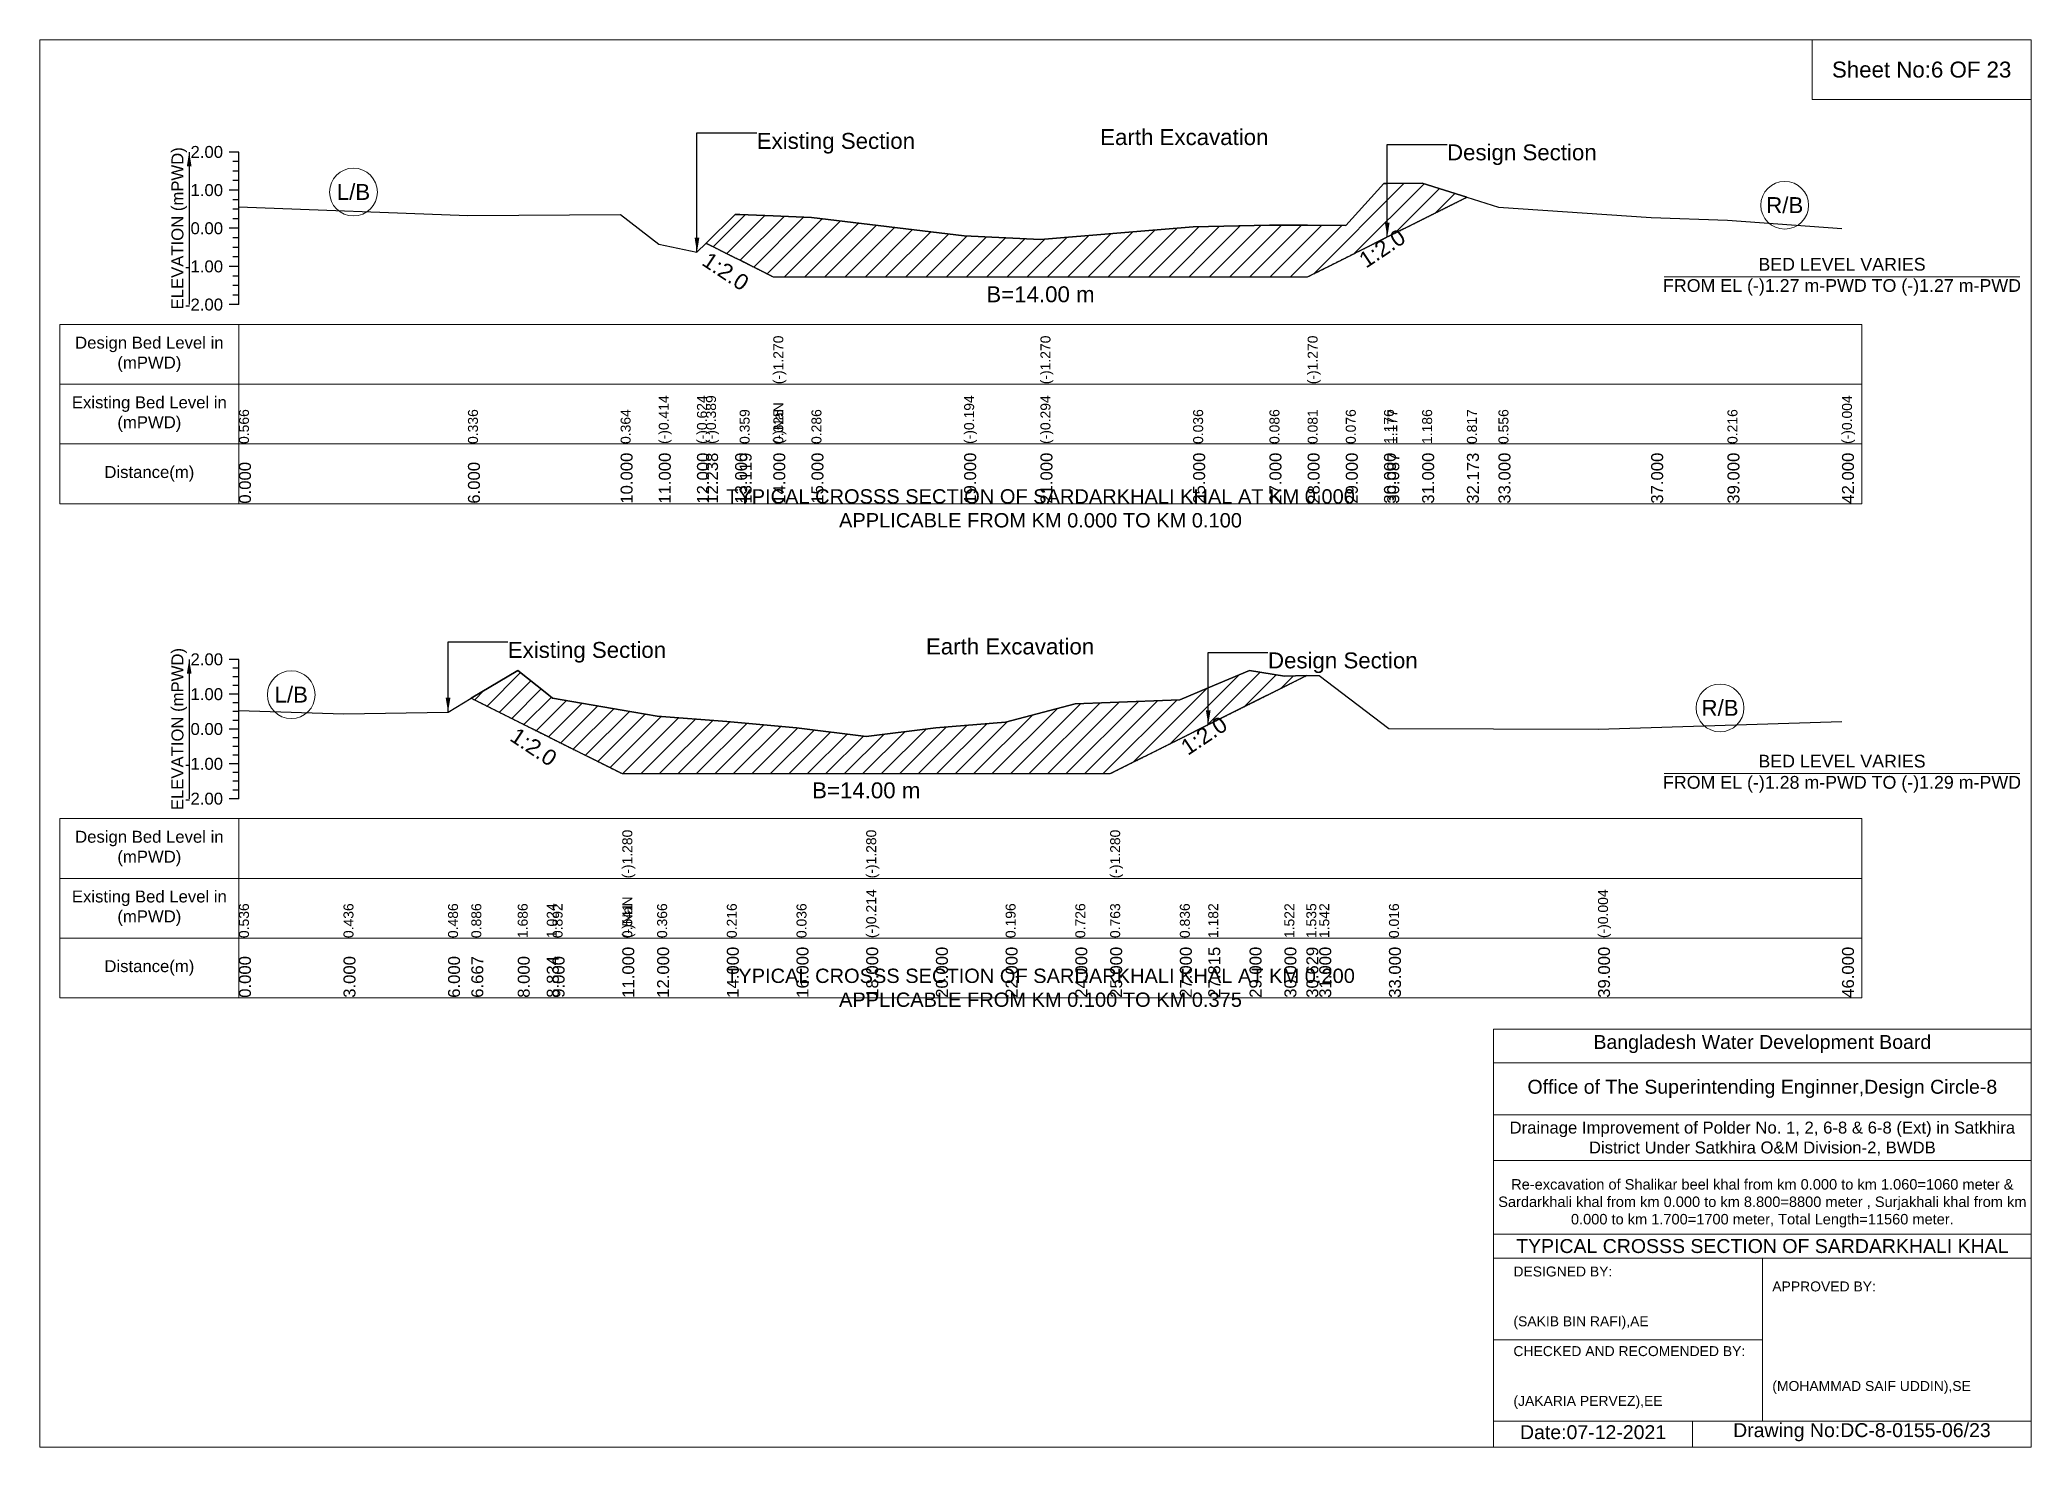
# Model space of a CAD drawing. Header units: inches. Extents: x 93000 to 506000, y -4242 to 0.
# Drawn here: x 150000 to 156000, y -4242 to 0 of the extents above; entities that cross this region are included whole.
import ezdxf

# ---------------------------------------------------------------- set-up
doc = ezdxf.new("R2010")
doc.units = ezdxf.units.IN
doc.header["$LTSCALE"] = 7
doc.header["$MEASUREMENT"] = 0
doc.linetypes.add('DASHED', pattern=[0.75, 0.5, -0.25])
for name, color, linetype, lineweight in [('Cross section Data Border', 7, 'Continuous', 9), ('Cross Section Labels', 7, 'Continuous', 9), ('Design_Bed_Level for Xsection', 7, 'DASHED', 25), ('Existing_Bed_Level for Xsection', 7, 'Continuous', 25), ('Long Section Labels', 7, 'Continuous', 9)]:
    doc.layers.add(name, color=color, linetype=linetype, lineweight=lineweight)
doc.styles.get("Standard").update_dxf_attribs({"font": 'arial.ttf'})
doc.dimstyles.get("Standard").update_dxf_attribs({"dimtxt": 0.18, "dimasz": 0.18, "dimexe": 0.18, "dimexo": 0.0625, "dimgap": 0.09, "dimtad": 0, "dimtih": 1, "dimtoh": 1, "dimdec": 4, "dimzin": 0, "dimdsep": 46, "dimtxsty": 'Standard', "dimcen": 0.09, "dimadec": 0, "dimazin": 0, "dimtfac": 1, "dimtdec": 4, "dimtofl": 0, "dimtmove": 0, "dimatfit": 3, "dimfxl": 1, "dimtolj": 1, "dimtzin": 0, "dimarcsym": 0})

msp = doc.modelspace()

# ---------------------------------------------------------------- texts
at = {"layer": 'Cross section Data Border', "attachment_point": 5}
for s, insert, char_height in [('Sheet No:6 OF 23', (155670, -90), 48), ('Bangladesh Water Development Board', (155190, -3027), 42), ('Office of The Superintending Enginner,Design Circle-8', (155190, -3162), 42)]:
    msp.add_mtext(s, dxfattribs=dict(at, insert=insert, char_height=char_height))
at = {"layer": 'Cross section Data Border'}
for s, insert, char_height, width, attachment_point in [('Design Bed Level in (mPWD)', (150330, -948.2), 36, 480, 5), ('Existing Bed Level in (mPWD)', (150330, -1128.2), 36, 480, 5), ('Distance(m)', (150330, -1308.2), 36, 480, 5), ('Design Bed Level in (mPWD)', (150330, -2437.5), 36, 480, 5), ('Existing Bed Level in (mPWD)', (150330, -2617.5), 36, 480, 5), ('Distance(m)', (150330, -2797.5), 36, 480, 5), ('Drainage Improvement of Polder No. 1, 2, 6-8 & 6-8 (Ext) in Satkhira District Under Satkhira O&M Division-2, BWDB', (155190, -3312), 36, 1680, 5), ('Re-excavation of Shalikar beel khal from km 0.000 to km 1.060=1060 meter & Sardarkhali khal from km 0.000 to km 8.800=8800 meter , Surjakhali khal from km 0.000 to km 1.700=1700 meter, Total Length=11560 meter.', (155190, -3507), 31.4683, 1620, 5), ('TYPICAL CROSSS SECTION OF SARDARKHALI KHAL', (155190, -3636), 42, 1680, 5), ('DESIGNED BY:^J^J^J(SAKIB BIN RAFI),AE', (154440, -3792), 30, 840, 4), ('APPROVED BY:^J^J^J^J^J^J(MOHAMMAD SAIF UDDIN),SE', (155220, -3912), 30, 840, 4), ('CHECKED AND RECOMENDED BY:^J^J^J(JAKARIA PERVEZ),EE', (154440, -4032), 30, 840, 4), ('Date:07-12-2021', (154680, -4197), 42, 840, 5), ('Drawing No:DC-8-0155-06/23', (155490, -4197), 42, 1320, 5)]:
    msp.add_mtext(s, dxfattribs=dict(at, insert=insert, char_height=char_height, width=width, attachment_point=attachment_point))
at = {"layer": 'Cross Section Labels'}
for s, insert, char_height, attachment_point in [('Existing Section', (152160, -280.7), 48, 1), ('Earth Excavation', (153195, -269.2), 48, 1), ('Design Section', (154239.9, -315.2), 48, 1), ('L/B', (150945, -458.9), 48, 5), ('R/B', (155257.5, -498.6), 48, 5), ('BED LEVEL VARIES ^JFROM EL (-)1.27 m-PWD TO (-)1.27 m-PWD', (155430, -714.3), 38.4, 5), ('B=14.00 m', (153015, -743), 48, 2), ('TYPICAL CROSSS SECTION OF SARDARKHALI KHAL AT KM 0.000^JAPPLICABLE FROM KM 0.000 TO KM 0.100', (153015, -1412.5), 43.2, 5), ('Existing Section', (151410, -1815), 48, 1), ('Earth Excavation', (152670, -1804.5), 48, 1), ('Design Section', (153700.5, -1846.5), 48, 1), ('L/B', (150757.5, -1974), 48, 5), ('R/B', (155062.5, -2013.9), 48, 5), ('BED LEVEL VARIES ^JFROM EL (-)1.28 m-PWD TO (-)1.29 m-PWD', (155430, -2211.9), 38.4, 5), ('B=14.00 m', (152490, -2238.2), 48, 2), ('TYPICAL CROSSS SECTION OF SARDARKHALI KHAL AT KM 0.200^JAPPLICABLE FROM KM 0.100 TO KM 0.375', (153015, -2857.5), 43.2, 5)]:
    msp.add_mtext(s, dxfattribs=dict(at, insert=insert, char_height=char_height, attachment_point=attachment_point))
at = {"layer": 'Cross Section Labels', "char_height": 48, "attachment_point": 2}
for insert, rotation in [((154031.2, -608.7), 33.69007), ((152079.9, -678), 326.30993), ((151501.3, -2111.3), 326.30993), ((153494.3, -2077.3), 33.69007)]:
    msp.add_mtext('1:2.0', dxfattribs=dict(at, insert=insert, rotation=rotation))
at = {"layer": 'Existing_Bed_Level for Xsection', "char_height": 36, "attachment_point": 5, "rotation": 90}
for insert in [(150420, -568.2), (150420, -2077.5)]:
    msp.add_mtext('ELEVATION (mPWD)', dxfattribs=dict(at, insert=insert))
at = {"layer": 'Existing_Bed_Level for Xsection', "char_height": 36, "attachment_point": 6}
for s, insert in [('2.00', (150552, -338.2)), ('1.00', (150552, -453.2)), ('0.00', (150552, -568.2)), ('-1.00', (150552, -683.2)), ('-2.00', (150552, -798.2)), ('2.00', (150552, -1867.5)), ('1.00', (150552, -1972.5)), ('0.00', (150552, -2077.5)), ('-1.00', (150552, -2182.5)), ('-2.00', (150552, -2287.5))]:
    msp.add_mtext(s, dxfattribs=dict(at, insert=insert))
at = {"layer": 'Long Section Labels', "attachment_point": 1, "rotation": 90}
for s, insert, char_height in [('(-)1.270', (152210, -1038.2), 30), ('(-)1.270', (153015, -1038.2), 30), ('(-)1.270', (153820, -1038.2), 30), ('(-)0.414', (151865, -1218.2), 30), ('(-)0.624', (151980, -1218.2), 30), ('(-)0.389', (152007.4, -1218.2), 30), ('(-)0.194', (152785, -1218.2), 30), ('(-)0.294', (153015, -1218.2), 30), ('(-)0.294', (153015, -1218.2), 30), ('(-)0.004', (155430, -1218.2), 30), ('0.566', (150600, -1218.2), 30), ('0.336', (151290, -1218.2), 30), ('0.364', (151750, -1218.2), 30), ('0.364', (151750, -1218.2), 30), ('0.359', (152108.7, -1218.2), 30), ('(-)NaN', (152210, -1218.2), 30), ('(-)NaN', (152210, -1218.2), 30), ('(-)NaN', (152210, -1218.2), 30), ('0.325', (152210, -1218.2), 30), ('0.325', (152210, -1218.2), 30), ('0.286', (152325, -1218.2), 30), ('0.286', (152325, -1218.2), 30), ('0.036', (153475, -1218.2), 30), ('0.086', (153705, -1218.2), 30), ('0.081', (153820, -1218.2), 30), ('0.081', (153820, -1218.2), 30), ('0.076', (153935, -1218.2), 30), ('1.176', (154050, -1218.2), 30), ('1.177', (154059.9, -1218.2), 30), ('1.186', (154165, -1218.2), 30), ('0.817', (154299.9, -1218.2), 30), ('0.556', (154395, -1218.2), 30), ('0.216', (155085, -1218.2), 30), ('10.000', (151750, -1398.2), 36), ('11.000', (151865, -1398.2), 36), ('12.000', (151980, -1398.2), 36), ('12.238', (152007.4, -1398.2), 36), ('13.000', (152095, -1398.2), 36), ('13.119', (152108.7, -1398.2), 36), ('14.000', (152210, -1398.2), 36), ('14.000', (152210, -1398.2), 36), ('14.000', (152210, -1398.2), 36), ('15.000', (152325, -1398.2), 36), ('19.000', (152785, -1398.2), 36), ('21.000', (153015, -1398.2), 36), ('21.000', (153015, -1398.2), 36), ('21.000', (153015, -1398.2), 36), ('25.000', (153475, -1398.2), 36), ('27.000', (153705, -1398.2), 36), ('28.000', (153820, -1398.2), 36), ('28.000', (153820, -1398.2), 36), ('28.000', (153820, -1398.2), 36), ('29.000', (153935, -1398.2), 36), ('30.000', (154050, -1398.2), 36), ('30.087', (154059.9, -1398.2), 36), ('31.000', (154165, -1398.2), 36), ('32.173', (154299.9, -1398.2), 36), ('33.000', (154395, -1398.2), 36), ('37.000', (154855, -1398.2), 36), ('39.000', (155085, -1398.2), 36), ('42.000', (155430, -1398.2), 36), ('0.000', (150600, -1398.2), 36), ('6.000', (151290, -1398.2), 36), ('(-)1.280', (151755, -2527.5), 30), ('(-)1.280', (152490, -2527.5), 30), ('(-)1.280', (153225, -2527.5), 30), ('(-)0.214', (152490, -2707.5), 30), ('(-)0.214', (152490, -2707.5), 30), ('(-)0.004', (154695, -2707.5), 30), ('0.536', (150600, -2707.5), 30), ('0.436', (150915, -2707.5), 30), ('0.486', (151230, -2707.5), 30), ('0.886', (151300.1, -2707.5), 30), ('1.686', (151440, -2707.5), 30), ('1.686', (151440, -2707.5), 30), ('1.024', (151527.5, -2707.5), 30), ('0.892', (151545, -2707.5), 30), ('(-)NaN', (151755, -2707.5), 30), ('(-)NaN', (151755, -2707.5), 30), ('(-)NaN', (151755, -2707.5), 30), ('0.541', (151755, -2707.5), 30), ('0.541', (151755, -2707.5), 30), ('0.366', (151860, -2707.5), 30), ('0.216', (152070, -2707.5), 30), ('0.216', (152070, -2707.5), 30), ('0.036', (152280, -2707.5), 30), ('0.036', (152280, -2707.5), 30), ('0.196', (152910, -2707.5), 30), ('0.726', (153120, -2707.5), 30), ('0.763', (153225, -2707.5), 30), ('0.763', (153225, -2707.5), 30), ('0.836', (153435, -2707.5), 30), ('1.182', (153520.5, -2707.5), 30), ('1.522', (153750, -2707.5), 30), ('1.535', (153816.1, -2707.5), 30), ('1.542', (153855, -2707.5), 30), ('0.016', (154065, -2707.5), 30), ('11.000', (151755, -2887.5), 36), ('11.000', (151755, -2887.5), 36), ('11.000', (151755, -2887.5), 36), ('12.000', (151860, -2887.5), 36), ('14.000', (152070, -2887.5), 36), ('16.000', (152280, -2887.5), 36), ('18.000', (152490, -2887.5), 36), ('18.000', (152490, -2887.5), 36), ('18.000', (152490, -2887.5), 36), ('20.000', (152700, -2887.5), 36), ('22.000', (152910, -2887.5), 36), ('24.000', (153120, -2887.5), 36), ('25.000', (153225, -2887.5), 36), ('25.000', (153225, -2887.5), 36), ('25.000', (153225, -2887.5), 36), ('27.000', (153435, -2887.5), 36), ('27.815', (153520.5, -2887.5), 36), ('29.000', (153645, -2887.5), 36), ('30.000', (153750, -2887.5), 36), ('30.629', (153816.1, -2887.5), 36), ('31.000', (153855, -2887.5), 36), ('33.000', (154065, -2887.5), 36), ('39.000', (154695, -2887.5), 36), ('46.000', (155430, -2887.5), 36), ('0.000', (150600, -2887.5), 36), ('3.000', (150915, -2887.5), 36), ('6.000', (151230, -2887.5), 36), ('6.667', (151300.1, -2887.5), 36), ('8.000', (151440, -2887.5), 36), ('8.834', (151527.5, -2887.5), 36), ('9.000', (151545, -2887.5), 36)]:
    msp.add_mtext(s, dxfattribs=dict(at, insert=insert, char_height=char_height))

# ---------------------------------------------------------------- hatches: boundary and pattern name
at = {"layer": 'Existing_Bed_Level for Xsection'}
h = msp.add_hatch(dxfattribs=at)
h.set_pattern_fill('ANSI31', color=256, scale=345, style=0)
h.paths.add_polyline_path([(152007.4, -613), (152095, -656.8), (152108.7, -663.6), (152210, -714.3), (152325, -714.3), (152785, -714.3), (153015, -714.3), (153475, -714.3), (153705, -714.3), (153820, -714.3), (153935, -656.8), (154050, -599.3), (154059.9, -594.3), (154165, -541.8), (154299.9, -474.3), (154165, -431.9), (154059.9, -432.9), (154050, -433), (153935, -559.5), (153820, -558.9), (153705, -558.4), (153475, -564.1), (153015, -602), (152785, -590.5), (152325, -535.4), (152210, -530.9), (152108.7, -526.9), (152095, -526.4)])
h = msp.add_hatch(dxfattribs=at)
h.set_pattern_fill('ANSI31', color=256, scale=315, style=0)
h.paths.add_polyline_path([(151300.1, -1984.5), (151440, -2054.4), (151527.5, -2098.2), (151545, -2106.9), (151755, -2211.9), (151860, -2211.9), (152070, -2211.9), (152280, -2211.9), (152490, -2211.9), (152700, -2211.9), (152910, -2211.9), (153120, -2211.9), (153225, -2211.9), (153435, -2106.9), (153520.5, -2064.2), (153645, -2001.9), (153750, -1949.4), (153816.1, -1916.4), (153750, -1917.7), (153645, -1900.5), (153520.5, -1953.4), (153435, -1989.8), (153225, -1997.5), (153120, -2001.3), (152910, -2056.9), (152700, -2073.8), (152490, -2100), (152280, -2073.8), (152070, -2054.8), (151860, -2039.1), (151755, -2020.7), (151545, -1983.9), (151527.5, -1970), (151440, -1900.5)])

# ---------------------------------------------------------------- linework, layer by layer
at = {"layer": 'Cross section Data Border'}
for points in [[(150000, 0), (156000, 0), (156000, -4242), (150000, -4242)], [(155340, 0), (156000, 0), (156000, -180), (155340, -180)], [(150060, -858.2), (155490, -858.2), (155490, -1398.2), (150060, -1398.2)], [(150060, -2347.5), (155490, -2347.5), (155490, -2887.5), (150060, -2887.5)]]:
    msp.add_lwpolyline(points, close=True, dxfattribs=at)
for points in [[(150600, -858.2), (150600, -1398.2)], [(150060, -1038.2), (155490, -1038.2)], [(150060, -1218.2), (155490, -1218.2)], [(150600, -2347.5), (150600, -2887.5)], [(150060, -2527.5), (155490, -2527.5)], [(150060, -2707.5), (155490, -2707.5)], [(154380, -4242), (154380, -2982), (156000, -2982)], [(154380, -3084), (156000, -3084)], [(154380, -3240), (156000, -3240)], [(154380, -3378), (156000, -3378)], [(154380, -3600), (156000, -3600)], [(154380, -3672), (156000, -3672)], [(155190, -3672), (155190, -4164)], [(154380, -3918), (155190, -3918)], [(154380, -4164), (156000, -4164)], [(154980, -4164), (154980, -4242)]]:
    msp.add_lwpolyline(points, dxfattribs=at)
at = {"layer": 'Cross Section Labels'}
for points in [[(154894.2, -714.3), (155965.8, -714.3)], [(154894.2, -2211.9), (155965.8, -2211.9)]]:
    msp.add_lwpolyline(points, dxfattribs=at)
for centre in [(150945, -458.9), (155257.5, -498.6), (150757.5, -1974), (155062.5, -2013.9)]:
    msp.add_circle(centre, 72, dxfattribs=at)
at = {"layer": 'Design_Bed_Level for Xsection'}
for points in [[(152007.4, -613), (152108.7, -663.6), (152210, -714.3), (153015, -714.3), (153820, -714.3), (154059.9, -594.3), (154299.9, -474.3)], [(151300.1, -1984.5), (151527.5, -2098.2), (151755, -2211.9), (152490, -2211.9), (153225, -2211.9), (153520.5, -2064.2), (153816.1, -1916.4)]]:
    msp.add_lwpolyline(points, dxfattribs=at)
at = {"layer": 'Existing_Bed_Level for Xsection'}
for points in [[(150600, -338.2), (150570, -338.2)], [(150600, -798.2), (150600, -683.2), (150600, -568.2), (150600, -453.2), (150600, -338.2)], [(150600, -367), (150582, -367)], [(150600, -395.7), (150582, -395.7)], [(150600, -453.2), (150570, -453.2)], [(150600, -424.5), (150582, -424.5)], [(150600, -503.1), (151290, -529.6), (151750, -526.4), (151865, -615.9), (151980, -640), (152007.4, -613), (152095, -526.4), (152108.7, -526.9), (152210, -530.9), (152210, -530.9), (152325, -535.4), (152785, -590.5), (153015, -602), (153015, -602), (153475, -564.1), (153705, -558.4), (153820, -558.9), (153820, -558.9), (153935, -559.5), (154050, -433), (154059.9, -432.9), (154165, -431.9), (154299.9, -474.3), (154395, -504.3), (154855, -535.4), (155085, -543.4), (155430, -568.7)], [(150600, -482), (150582, -482)], [(150600, -510.7), (150582, -510.7)], [(150600, -539.5), (150582, -539.5)], [(150600, -568.2), (150570, -568.2)], [(150600, -597), (150582, -597)], [(150600, -625.7), (150582, -625.7)], [(150600, -654.5), (150582, -654.5)], [(150600, -683.2), (150570, -683.2)], [(150600, -712), (150582, -712)], [(150600, -740.7), (150582, -740.7)], [(150600, -769.5), (150582, -769.5)], [(150600, -798.2), (150570, -798.2)], [(150600, -1867.5), (150570, -1867.5)], [(150600, -1893.8), (150582, -1893.8)], [(150600, -2287.5), (150600, -2182.5), (150600, -2077.5), (150600, -1972.5), (150600, -1867.5)], [(150600, -2021.2), (150915, -2031.8), (151230, -2026.5), (151300.1, -1984.5), (151440, -1900.5), (151527.5, -1970), (151545, -1983.9), (151755, -2020.7), (151755, -2020.7), (151860, -2039.1), (152070, -2054.8), (152280, -2073.8), (152490, -2100), (152490, -2100), (152700, -2073.8), (152910, -2056.9), (153120, -2001.3), (153225, -1997.5), (153225, -1997.5), (153435, -1989.8), (153520.5, -1953.4), (153645, -1900.5), (153750, -1917.7), (153816.1, -1916.4), (153855, -1915.6), (154065, -2075.8), (154695, -2077.9), (155430, -2054.8)], [(150600, -1972.5), (150570, -1972.5)], [(150600, -1920), (150582, -1920)], [(150600, -1946.3), (150582, -1946.3)], [(150600, -1998.8), (150582, -1998.8)], [(150600, -2025), (150582, -2025)], [(150600, -2077.5), (150570, -2077.5)], [(150600, -2051.3), (150582, -2051.3)], [(150600, -2103.8), (150582, -2103.8)], [(150600, -2130), (150582, -2130)], [(150600, -2156.3), (150582, -2156.3)], [(150600, -2182.5), (150570, -2182.5)], [(150600, -2208.8), (150582, -2208.8)], [(150600, -2235), (150582, -2235)], [(150600, -2261.3), (150582, -2261.3)], [(150600, -2287.5), (150570, -2287.5)]]:
    msp.add_lwpolyline(points, dxfattribs=at)
for points in [[(152007.4, -613), (152007.4, -613), (152095, -656.8), (152108.7, -663.6), (152210, -714.3), (152210, -714.3), (152325, -714.3), (152785, -714.3), (153015, -714.3), (153015, -714.3), (153475, -714.3), (153705, -714.3), (153820, -714.3), (153820, -714.3), (153935, -656.8), (154050, -599.3), (154059.9, -594.3), (154165, -541.8), (154299.9, -474.3), (154299.9, -474.3), (154299.9, -474.3), (154165, -431.9), (154059.9, -432.9), (154050, -433), (153935, -559.5), (153820, -558.9), (153820, -558.9), (153705, -558.4), (153475, -564.1), (153015, -602), (153015, -602), (152785, -590.5), (152325, -535.4), (152210, -530.9), (152210, -530.9), (152108.7, -526.9), (152095, -526.4), (152007.4, -613)], [(151300.1, -1984.5), (151300.1, -1984.5), (151440, -2054.4), (151527.5, -2098.2), (151545, -2106.9), (151755, -2211.9), (151755, -2211.9), (151860, -2211.9), (152070, -2211.9), (152280, -2211.9), (152490, -2211.9), (152490, -2211.9), (152700, -2211.9), (152910, -2211.9), (153120, -2211.9), (153225, -2211.9), (153225, -2211.9), (153435, -2106.9), (153520.5, -2064.2), (153645, -2001.9), (153750, -1949.4), (153816.1, -1916.4), (153750, -1917.7), (153645, -1900.5), (153520.5, -1953.4), (153435, -1989.8), (153225, -1997.5), (153225, -1997.5), (153120, -2001.3), (152910, -2056.9), (152700, -2073.8), (152490, -2100), (152490, -2100), (152280, -2073.8), (152070, -2054.8), (151860, -2039.1), (151755, -2020.7), (151755, -2020.7), (151545, -1983.9), (151527.5, -1970), (151440, -1900.5), (151300.1, -1984.5)]]:
    msp.add_lwpolyline(points, close=True, dxfattribs=at)

msp.set_redraw_order([(e.dxf.handle, doc.entitydb.next_handle()) for e in msp.query("TEXT MTEXT ATTDEF DIMENSION ARC_DIMENSION")])  # texts and dimensions are drawn at this point

# ---------------------------------------------------------------- leaders
at = {"layer": 'Cross Section Labels', "annotation_type": 0, "has_hookline": 1, "hookline_direction": 0}
for points, text_width in [([(151980, -640), (151980, -280.7), (152159.9, -280.7)], 467.2), ([(154059.9, -594.3), (154059.9, -315.2), (154239.9, -315.2)], 441.2), ([(151230, -2026.5), (151230, -1815), (151409.9, -1815)], 467.2), ([(153520.5, -2064.2), (153520.5, -1846.5), (153700.4, -1846.5)], 441.2)]:
    msp.add_leader(points, dimstyle='Standard', override={"dimasz": 43.2}, dxfattribs=dict(at, text_width=text_width))
at = {"layer": 'Existing_Bed_Level for Xsection'}
for points in [[(150450, -338.2), (150450, -798.2)], [(150450, -1867.5), (150450, -2287.5)]]:
    msp.add_leader(points, dimstyle='Standard', override={"dimasz": 43.2}, dxfattribs=at)

doc.saveas('drawing.dxf')
